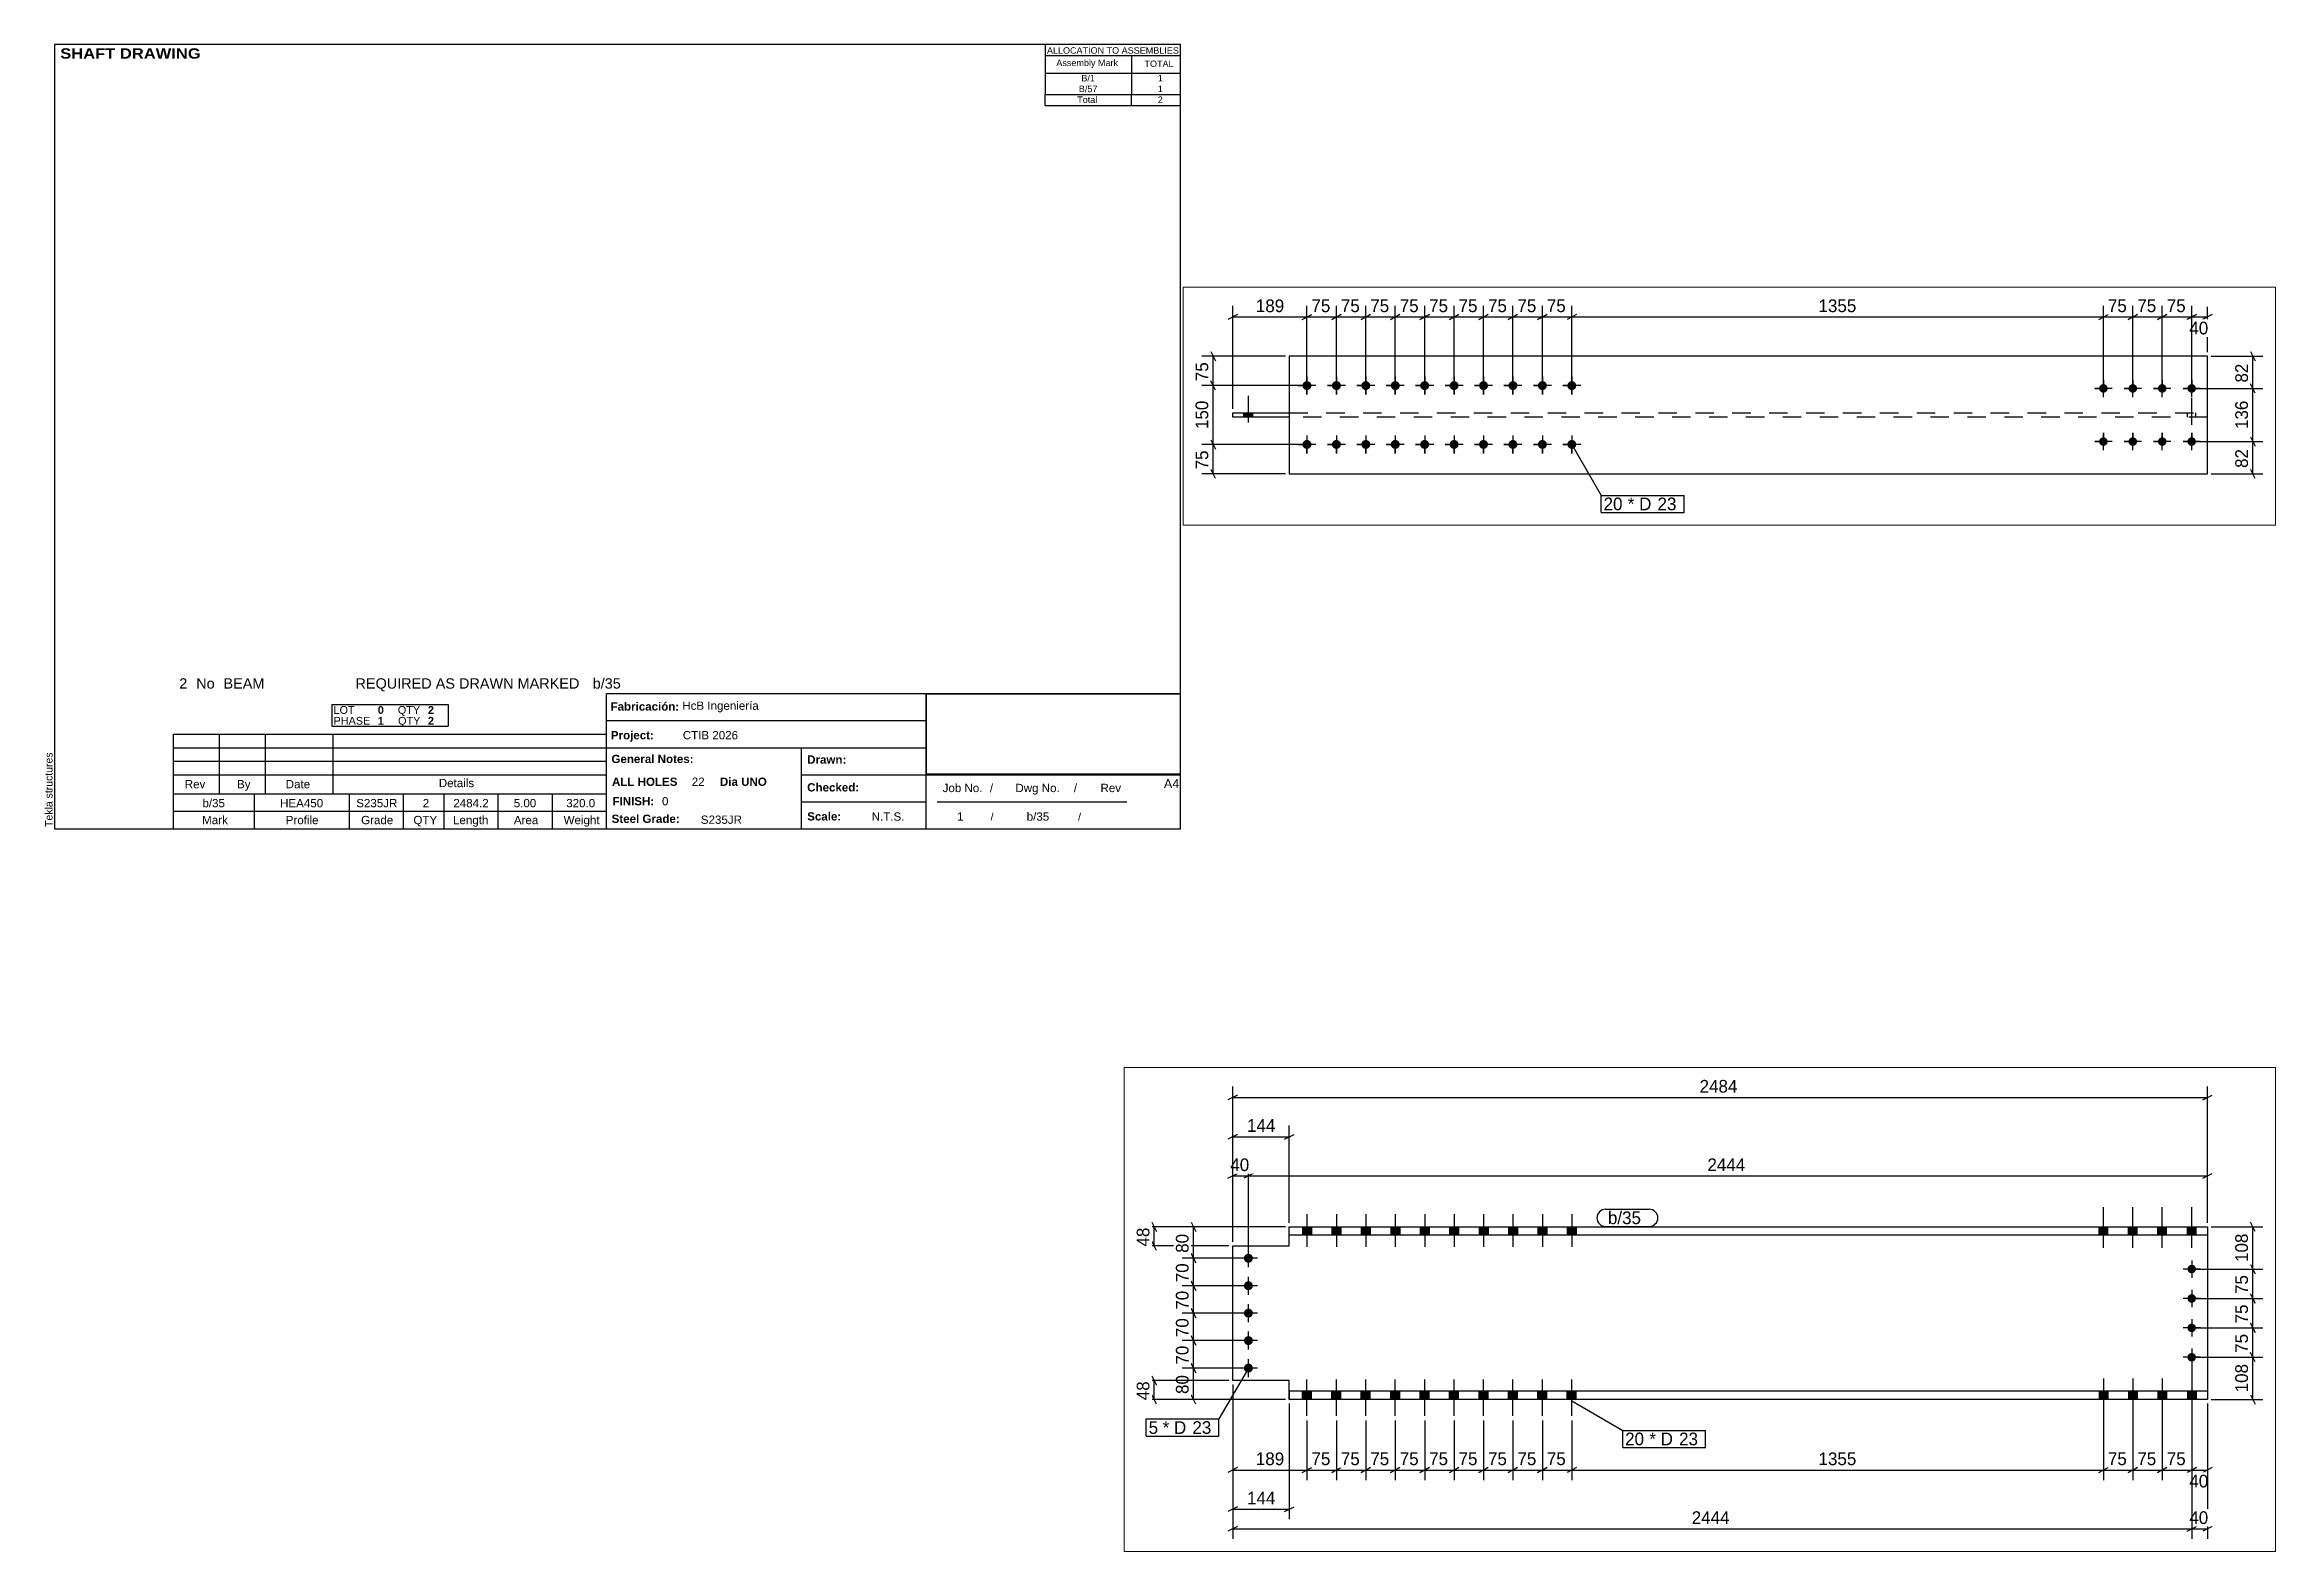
# Paper-space layout 'Layout1' of a CAD drawing. Header units: millimetres. Extents: x 2 to 571, y -179 to 205.
# The model-space entities are those that its viewports show. They can reach past a viewport. Long polylines and large blocks are cut down to what shows.
import ezdxf

# ---------------------------------------------------------------- set-up
doc = ezdxf.new("R2010")
doc.units = ezdxf.units.MM
doc.linetypes.add('DXK_LINE_DOT2', pattern=[3.9198, 1.9599, -1.9599])
doc.linetypes.add('DXK_LINE_DOT4', pattern=[0.9408, 0.4704, -0.4704])
doc.layers.add('Viewport layer', color=7, linetype='Continuous', plot=False)
doc.styles.add('Arial', font='ARIAL.TTF', dxfattribs={"height": 0.2})
doc.styles.add('Arial Black', font='ARIBLK.TTF', dxfattribs={"height": 0.2})
doc.styles.add('Arial Bold', font='ARIALBD.TTF', dxfattribs={"height": 0.2})
doc.styles.add('Comic Sans MS', font='COMIC.TTF', dxfattribs={"height": 0.2})

psp = doc.layouts.get("Layout1")

# ---------------------------------------------------------------- texts
at = {"color": 7}
for s, height, style, p in [(' SHAFT DRAWING', 2.6342, 'Arial Black', (5.3, 201.42)), ('ALLOCATION TO ASSEMBLIES', 1.6475, 'Arial', (257.95, 202.68)), ('Assembly Mark', 1.6475, 'Arial', (260.35, 199.52)), ('TOTAL', 1.648, 'Arial', (282.81, 199.28)), ('2', 2.64, 'Arial', (36.8, 40.76)), ('No', 2.636, 'Arial', (41.13, 40.76)), ('BEAM', 2.636, 'Arial', (48.08, 40.76)), ('REQUIRED AS DRAWN MARKED', 2.636, 'Arial', (81.71, 40.76)), ('b/35', 2.636, 'Arial', (142.18, 40.76)), ('b/35', 2.109, 'Arial', (42.71, 10.5)), ('HEA450', 2.109, 'Arial', (62.51, 10.5)), ('S235JR', 2.109, 'Arial', (81.91, 10.5)), ('2', 2.11, 'Arial', (98.86, 10.5)), ('2484.2', 2.109, 'Arial', (106.66, 10.5)), ('5.00', 2.109, 'Arial', (122.06, 10.5)), ('320.0', 2.109, 'Arial', (135.43, 10.5)), ('FINISH:', 2.107, 'Arial Bold', (147.22, 11)), ('0', 2.11, 'Arial', (159.84, 11))]:
    psp.add_text(s, height=height, dxfattribs=dict(at, style=style)).set_placement(p)
at = {"color": 7, "linetype": 'Continuous'}
for s, height, style, p in [('B/57', 1.648, 'Arial', (266.09, 192.87)), ('B/1', 1.648, 'Arial', (266.73, 195.63)), ('1', 1.65, 'Arial', (286.23, 195.63)), ('1', 1.65, 'Arial', (286.23, 192.87)), ('Total', 1.648, 'Arial', (265.67, 190.12)), ('2', 1.65, 'Arial', (286.21, 190.12)), ('LOT', 1.977, 'Arial', (76.13, 34.33)), ('0', 1.98, 'Arial Bold', (87.41, 34.33)), ('QTY', 1.977, 'Arial', (92.51, 34.33)), ('2', 1.98, 'Arial Bold', (100.18, 34.33)), ('Fabricación:', 2.1074, 'Arial Bold', (146.73, 35.16)), ('HcB Ingeniería', 2.1088, 'Arial', (165.02, 35.36)), ('PHASE', 1.977, 'Arial', (76.13, 31.57)), ('1', 1.98, 'Arial Bold', (87.41, 31.57)), ('QTY', 1.977, 'Arial', (92.58, 31.57)), ('2', 1.98, 'Arial Bold', (100.18, 31.57)), ('Project:', 2.107, 'Arial Bold', (146.81, 27.83)), ('CTIB 2026', 2.109, 'Arial', (165.14, 27.83)), ('General Notes:', 2.1074, 'Arial Bold', (146.96, 21.78)), ('Drawn:', 2.107, 'Arial Bold', (196.85, 21.62)), ('Rev', 2.109, 'Arial', (38.21, 15.35)), ('By', 2.109, 'Arial', (51.53, 15.35)), ('Date', 2.109, 'Arial', (63.94, 15.35)), ('Details', 2.109, 'Arial', (102.96, 15.63)), ('ALL HOLES', 2.107, 'Arial Bold', (147.1, 15.96)), ('22', 2.109, 'Arial', (167.43, 15.96)), ('Dia UNO', 2.107, 'Arial Bold', (174.62, 15.96)), ('A4', 2.307, 'Arial', (287.76, 15.38)), ('Checked:', 2.107, 'Arial Bold', (196.85, 14.53)), ('Job No.', 2.109, 'Arial', (231.37, 14.37)), ('/', 2.11, 'Arial', (243.42, 14.37)), ('Dwg No.', 2.109, 'Arial', (249.91, 14.37)), ('/', 2.11, 'Arial', (264.81, 14.37)), ('Rev', 2.109, 'Arial', (271.61, 14.37)), ('Mark', 2.109, 'Arial', (42.64, 6.19)), ('Profile', 2.109, 'Arial', (63.95, 6.19)), ('Grade', 2.109, 'Arial', (83.16, 6.19)), ('QTY', 2.109, 'Arial', (96.49, 6.19)), ('Length', 2.109, 'Arial', (106.58, 6.19)), ('Area', 2.109, 'Arial', (122.09, 6.19)), ('Weight', 2.109, 'Arial', (134.77, 6.19)), ('Steel Grade:', 2.1074, 'Arial Bold', (147.01, 6.52)), ('S235JR', 2.109, 'Arial', (169.74, 6.28)), ('Scale:', 2.107, 'Arial Bold', (196.85, 7.13)), ('N.T.S.', 2.109, 'Arial', (213.29, 7.08)), ('1', 2.11, 'Arial', (235.04, 7.08)), ('/', 1.98, 'Arial', (243.58, 7.08)), ('b/35', 2.109, 'Arial', (252.8, 7.08)), ('/', 1.98, 'Arial', (265.88, 7.08))]:
    psp.add_text(s, height=height, dxfattribs=dict(at, style=style)).set_placement(p)
at = {"color": 174, "linetype": 'Continuous', "style": 'Arial'}
psp.add_text('Tekla structures', height=1.9102, rotation=90, dxfattribs=at).set_placement((4.5, 5.5))

msp = doc.modelspace()

# ---------------------------------------------------------------- hatches: boundary and pattern name
at = {"linetype": 'Continuous'}
for points in [[(8238.2, 806.6), (8261.2, 806.6), (8261.2, 827.6), (8238.2, 827.6)], [(8238.2, 806.6), (8261.2, 806.6), (8261.2, 827.6), (8238.2, 827.6)], [(8313.2, 806.6), (8336.2, 806.6), (8336.2, 827.6), (8313.2, 827.6)], [(8313.2, 806.6), (8336.2, 806.6), (8336.2, 827.6), (8313.2, 827.6)], [(8388.2, 806.6), (8411.2, 806.6), (8411.2, 827.6), (8388.2, 827.6)], [(8388.2, 806.6), (8411.2, 806.6), (8411.2, 827.6), (8388.2, 827.6)], [(8463.2, 806.6), (8486.2, 806.6), (8486.2, 827.6), (8463.2, 827.6)], [(8463.2, 806.6), (8486.2, 806.6), (8486.2, 827.6), (8463.2, 827.6)], [(8538.2, 806.6), (8561.2, 806.6), (8561.2, 827.6), (8538.2, 827.6)], [(8538.2, 806.6), (8561.2, 806.6), (8561.2, 827.6), (8538.2, 827.6)], [(8613.2, 806.6), (8636.2, 806.6), (8636.2, 827.6), (8613.2, 827.6)], [(8613.2, 806.6), (8636.2, 806.6), (8636.2, 827.6), (8613.2, 827.6)], [(8688.2, 806.6), (8711.2, 806.6), (8711.2, 827.6), (8688.2, 827.6)], [(8688.2, 806.6), (8711.2, 806.6), (8711.2, 827.6), (8688.2, 827.6)], [(8763.2, 806.6), (8786.2, 806.6), (8786.2, 827.6), (8763.2, 827.6)], [(8763.2, 806.6), (8786.2, 806.6), (8786.2, 827.6), (8763.2, 827.6)], [(8838.2, 806.6), (8861.2, 806.6), (8861.2, 827.6), (8838.2, 827.6)], [(8838.2, 806.6), (8861.2, 806.6), (8861.2, 827.6), (8838.2, 827.6)], [(8913.2, 806.6), (8936.2, 806.6), (8936.2, 827.6), (8913.2, 827.6)], [(8913.2, 806.6), (8936.2, 806.6), (8936.2, 827.6), (8913.2, 827.6)], [(10268.7, 806.6), (10290.7, 806.6), (10290.7, 827.6), (10268.7, 827.6)], [(10268.7, 806.6), (10290.7, 806.6), (10290.7, 827.6), (10268.7, 827.6)], [(10343.7, 806.6), (10365.7, 806.6), (10365.7, 827.6), (10343.7, 827.6)], [(10343.7, 806.6), (10365.7, 806.6), (10365.7, 827.6), (10343.7, 827.6)], [(10418.7, 806.6), (10440.7, 806.6), (10440.7, 827.6), (10418.7, 827.6)], [(10418.7, 806.6), (10440.7, 806.6), (10440.7, 827.6), (10418.7, 827.6)], [(10493.7, 806.6), (10515.7, 806.6), (10515.7, 827.6), (10493.7, 827.6)], [(10493.7, 806.6), (10515.7, 806.6), (10515.7, 827.6), (10493.7, 827.6)], [(8088.9, 747.6, -1), (8111.9, 747.6, -1)], [(8088.9, 677.6, -1), (8111.9, 677.6, -1)], [(10504.7, 709.1, -1), (10504.7, 731.1, -1)], [(10504.7, 634.1, -1), (10504.7, 656.1, -1)], [(8088.9, 607.6, -1), (8111.9, 607.6, -1)], [(10504.7, 559.1, -1), (10504.7, 581.1, -1)], [(8088.9, 537.6, -1), (8111.9, 537.6, -1)], [(8088.9, 467.6, -1), (8111.9, 467.6, -1)], [(10504.7, 484.1, -1), (10504.7, 506.1, -1)], [(8238.2, 387.6), (8261.2, 387.6), (8261.2, 408.6), (8238.2, 408.6)], [(8238.2, 387.6), (8261.2, 387.6), (8261.2, 408.6), (8238.2, 408.6)], [(8313.2, 387.6), (8336.2, 387.6), (8336.2, 408.6), (8313.2, 408.6)], [(8313.2, 387.6), (8336.2, 387.6), (8336.2, 408.6), (8313.2, 408.6)], [(8388.2, 387.6), (8411.2, 387.6), (8411.2, 408.6), (8388.2, 408.6)], [(8388.2, 387.6), (8411.2, 387.6), (8411.2, 408.6), (8388.2, 408.6)], [(8463.2, 387.6), (8486.2, 387.6), (8486.2, 408.6), (8463.2, 408.6)], [(8463.2, 387.6), (8486.2, 387.6), (8486.2, 408.6), (8463.2, 408.6)], [(8538.2, 387.6), (8561.2, 387.6), (8561.2, 408.6), (8538.2, 408.6)], [(8538.2, 387.6), (8561.2, 387.6), (8561.2, 408.6), (8538.2, 408.6)], [(8613.2, 387.6), (8636.2, 387.6), (8636.2, 408.6), (8613.2, 408.6)], [(8613.2, 387.6), (8636.2, 387.6), (8636.2, 408.6), (8613.2, 408.6)], [(8688.2, 387.6), (8711.2, 387.6), (8711.2, 408.6), (8688.2, 408.6)], [(8688.2, 387.6), (8711.2, 387.6), (8711.2, 408.6), (8688.2, 408.6)], [(8763.2, 387.6), (8786.2, 387.6), (8786.2, 408.6), (8763.2, 408.6)], [(8763.2, 387.6), (8786.2, 387.6), (8786.2, 408.6), (8763.2, 408.6)], [(8838.2, 387.6), (8861.2, 387.6), (8861.2, 408.6), (8838.2, 408.6)], [(8838.2, 387.6), (8861.2, 387.6), (8861.2, 408.6), (8838.2, 408.6)], [(8913.2, 387.6), (8936.2, 387.6), (8936.2, 408.6), (8913.2, 408.6)], [(8913.2, 387.6), (8936.2, 387.6), (8936.2, 408.6), (8913.2, 408.6)], [(10268.7, 387.6), (10290.7, 387.6), (10290.7, 408.6), (10268.7, 408.6)], [(10268.7, 387.6), (10290.7, 387.6), (10290.7, 408.6), (10268.7, 408.6)], [(10343.7, 387.6), (10365.7, 387.6), (10365.7, 408.6), (10343.7, 408.6)], [(10343.7, 387.6), (10365.7, 387.6), (10365.7, 408.6), (10343.7, 408.6)], [(10418.7, 387.6), (10440.7, 387.6), (10440.7, 408.6), (10418.7, 408.6)], [(10418.7, 387.6), (10440.7, 387.6), (10440.7, 408.6), (10418.7, 408.6)], [(10493.7, 387.6), (10515.7, 387.6), (10515.7, 408.6), (10493.7, 408.6)], [(10493.7, 387.6), (10515.7, 387.6), (10515.7, 408.6), (10493.7, 408.6)], [(315.7, 344.4, -1), (315.7, 367.4, -1)], [(390.7, 344.4, -1), (390.7, 367.4, -1)], [(465.7, 344.4, -1), (465.7, 367.4, -1)], [(540.7, 344.4, -1), (540.7, 367.4, -1)], [(615.7, 344.4, -1), (615.7, 367.4, -1)], [(690.7, 344.4, -1), (690.7, 367.4, -1)], [(765.7, 344.4, -1), (765.7, 367.4, -1)], [(840.7, 344.4, -1), (840.7, 367.4, -1)], [(915.7, 344.4, -1), (915.7, 367.4, -1)], [(990.7, 344.4, -1), (990.7, 367.4, -1)], [(2345.6, 337.7, -1), (2345.6, 359.7, -1)], [(2420.6, 337.7, -1), (2420.6, 359.7, -1)], [(2495.6, 337.7, -1), (2495.6, 359.7, -1)], [(2570.6, 337.7, -1), (2570.6, 359.7, -1)], [(177.9, 286.7), (154.9, 286.7), (154.9, 275.2), (177.9, 275.2)], [(177.9, 286.7), (154.9, 286.7), (154.9, 275.2), (177.9, 275.2)], [(177.9, 286.7), (154.9, 286.7), (154.9, 275.2), (177.9, 275.2)], [(177.9, 286.7), (154.9, 286.7), (154.9, 275.2), (177.9, 275.2)], [(177.9, 286.7), (154.9, 286.7), (154.9, 275.2), (177.9, 275.2)], [(315.7, 194.4, -1), (315.7, 217.4, -1)], [(390.7, 194.4, -1), (390.7, 217.4, -1)], [(465.7, 194.4, -1), (465.7, 217.4, -1)], [(540.7, 194.4, -1), (540.7, 217.4, -1)], [(615.7, 194.4, -1), (615.7, 217.4, -1)], [(690.7, 194.4, -1), (690.7, 217.4, -1)], [(765.7, 194.4, -1), (765.7, 217.4, -1)], [(840.7, 194.4, -1), (840.7, 217.4, -1)], [(915.7, 194.4, -1), (915.7, 217.4, -1)], [(990.7, 194.4, -1), (990.7, 217.4, -1)], [(2345.6, 202.2, -1), (2345.6, 224.2, -1)], [(2420.6, 202.2, -1), (2420.6, 224.2, -1)], [(2495.6, 202.2, -1), (2495.6, 224.2, -1)], [(2570.6, 202.2, -1), (2570.6, 224.2, -1)]]:
    msp.add_hatch(color=3, dxfattribs=at).paths.add_polyline_path(points)

# ---------------------------------------------------------------- linework, layer by layer
at = {"color": 8, "linetype": 'Continuous'}
for p, q in [((8072.4, 1163.6), (8048.4, 1151.6)), ((8060.4, 1157.6), (10544.7, 1157.6)), ((10532.7, 1151.6), (10556.7, 1163.6)), ((10544.7, 837.6), (10544.7, 1186)), ((8204.7, 837.6), (8204.7, 1086)), ((8072.4, 1063.6), (8048.4, 1051.6)), ((8060.4, 1057.6), (8204.7, 1057.6)), ((8192.7, 1051.6), (8216.7, 1063.6)), ((8060.4, 789.6), (8060.4, 986)), ((8100.4, 757.6), (8100.4, 986)), ((8100.4, 757.6), (8100.4, 986)), ((10544.7, 837.6), (10544.7, 986)), ((8048.4, 951.6), (8072.4, 963.6)), ((8060.4, 957.6), (8100.4, 957.6)), ((8112.4, 963.6), (8088.4, 951.6)), ((8112.4, 963.6), (8088.4, 951.6)), ((8100.4, 957.6), (10544.7, 957.6)), ((10532.7, 951.6), (10556.7, 963.6)), ((8194.7, 827.6), (7832, 827.6)), ((7854.4, 839.6), (7866.4, 815.6)), ((7860.4, 779.6), (7860.4, 827.6)), ((8194.7, 827.6), (7932, 827.6)), ((7954.4, 839.6), (7966.4, 815.6)), ((10554.7, 827.6), (10686, 827.6)), ((10666.4, 815.6), (10654.4, 839.6)), ((10660.4, 720.1), (10660.4, 827.6)), ((8050.4, 779.6), (7832, 779.6)), ((7866.4, 767.6), (7854.4, 791.6)), ((8090.4, 747.6), (7932, 747.6)), ((7954.4, 759.6), (7966.4, 735.6)), ((7960.4, 677.6), (7960.4, 747.6)), ((7966.4, 665.6), (7954.4, 689.6)), ((10514.7, 720.1), (10686, 720.1)), ((10654.4, 732.1), (10666.4, 708.1)), ((8090.4, 677.6), (7932, 677.6)), ((10514.7, 645.1), (10686, 645.1)), ((10666.4, 633.1), (10654.4, 657.1)), ((8090.4, 607.6), (7932, 607.6)), ((7954.4, 619.6), (7966.4, 595.6)), ((7960.4, 537.6), (7960.4, 607.6)), ((10514.7, 570.1), (10686, 570.1)), ((10666.4, 558.1), (10654.4, 582.1)), ((138.4, 536.9), (114.4, 524.9)), ((126.4, 296.7), (126.4, 559.3)), ((303.7, 524.9), (327.7, 536.9)), ((315.7, 365.9), (315.7, 559.3)), ((378.7, 524.9), (402.7, 536.9)), ((390.7, 365.9), (390.7, 559.3)), ((453.7, 524.9), (477.7, 536.9)), ((465.7, 365.9), (465.7, 559.3)), ((528.7, 524.9), (552.7, 536.9)), ((540.7, 365.9), (540.7, 559.3)), ((603.7, 524.9), (627.7, 536.9)), ((615.7, 365.9), (615.7, 559.3)), ((678.7, 524.9), (702.7, 536.9)), ((690.7, 365.9), (690.7, 559.3)), ((753.7, 524.9), (777.7, 536.9)), ((765.7, 365.9), (765.7, 559.3)), ((828.7, 524.9), (852.7, 536.9)), ((840.7, 365.9), (840.7, 559.3)), ((903.7, 524.9), (927.7, 536.9)), ((915.7, 365.9), (915.7, 559.3)), ((915.7, 530.9), (990.7, 530.9)), ((1002.7, 536.9), (978.7, 524.9)), ((1002.7, 536.9), (978.7, 524.9)), ((990.7, 365.9), (990.7, 559.3)), ((990.7, 365.9), (990.7, 559.3)), ((2333.6, 524.9), (2357.6, 536.9)), ((2345.6, 358.7), (2345.6, 559.3)), ((2408.6, 524.9), (2432.6, 536.9)), ((2420.6, 358.7), (2420.6, 559.3)), ((2483.6, 524.9), (2507.6, 536.9)), ((2495.6, 358.7), (2495.6, 559.3)), ((2558.6, 524.9), (2582.6, 536.9)), ((2570.6, 358.7), (2570.6, 556.5)), ((2570.6, 530.9), (2610.6, 530.9)), ((2622.6, 536.9), (2598.6, 524.9)), ((2610.6, 440.9), (2610.6, 556.5)), ((8090.4, 537.6), (7932, 537.6)), ((7966.4, 525.6), (7954.4, 549.6)), ((8090.4, 467.6), (7932, 467.6)), ((7966.4, 455.6), (7954.4, 479.6)), ((10504.7, 485.1), (10504.7, 179.2)), ((10514.7, 495.1), (10686, 495.1)), ((10666.4, 483.1), (10654.4, 507.1)), ((260.7, 430.9), (48, 430.9)), ((70.4, 442.9), (82.4, 418.9)), ((76.4, 355.9), (76.4, 430.9)), ((2620.6, 430.9), (2752, 430.9)), ((2720.4, 442.9), (2732.4, 418.9)), ((2726.4, 348.7), (2726.4, 430.9)), ((7854.4, 447.6), (7866.4, 423.6)), ((7866.4, 375.6), (7854.4, 399.6)), ((7860.4, 387.6), (7860.4, 435.6)), ((7966.4, 375.6), (7954.4, 399.6)), ((8060.4, 425.6), (8060.4, 182)), ((8060.4, 425.6), (8060.4, 32)), ((8060.4, 425.6), (8060.4, 82)), ((10654.4, 399.6), (10666.4, 375.6)), ((305.7, 355.9), (48, 355.9)), ((82.4, 343.9), (70.4, 367.9)), ((2580.6, 348.7), (2752, 348.7)), ((2732.4, 336.7), (2720.4, 360.7)), ((8194.7, 387.6), (7932, 387.6)), ((10279.7, 343.1), (10279.7, 182)), ((10354.7, 343.1), (10354.7, 182)), ((10429.7, 343.1), (10429.7, 182)), ((10544.7, 377.6), (10544.7, 179.2)), ((10554.7, 387.6), (10686, 387.6)), ((8249.7, 333.6), (8249.7, 182)), ((8324.7, 333.6), (8324.7, 182)), ((8399.7, 333.6), (8399.7, 182)), ((8474.7, 333.6), (8474.7, 182)), ((8549.7, 333.6), (8549.7, 182)), ((8624.7, 333.6), (8624.7, 182)), ((8699.7, 333.6), (8699.7, 182)), ((8774.7, 333.6), (8774.7, 182)), ((8849.7, 333.6), (8849.7, 182)), ((8924.7, 333.6), (8924.7, 182)), ((305.7, 205.9), (48, 205.9)), ((305.7, 205.9), (48, 205.9)), ((70.4, 217.9), (82.4, 193.9)), ((76.4, 130.9), (76.4, 205.9)), ((2580.6, 213.2), (2752, 213.2)), ((2720.4, 225.2), (2732.4, 201.2)), ((8072.4, 213.6), (8048.4, 201.6)), ((8237.7, 201.6), (8261.7, 213.6)), ((8249.7, 207.6), (8324.7, 207.6)), ((8336.7, 213.6), (8312.7, 201.6)), ((8387.7, 201.6), (8411.7, 213.6)), ((8462.7, 201.6), (8486.7, 213.6)), ((8537.7, 201.6), (8561.7, 213.6)), ((8612.7, 201.6), (8636.7, 213.6)), ((8687.7, 201.6), (8711.7, 213.6)), ((8762.7, 201.6), (8786.7, 213.6)), ((8837.7, 201.6), (8861.7, 213.6)), ((8849.7, 207.6), (8924.7, 207.6)), ((8936.7, 213.6), (8912.7, 201.6)), ((10267.7, 201.6), (10291.7, 213.6)), ((10342.7, 201.6), (10366.7, 213.6)), ((10417.7, 201.6), (10441.7, 213.6)), ((10492.7, 201.6), (10516.7, 213.6)), ((10504.7, 207.6), (10544.7, 207.6)), ((10556.7, 213.6), (10532.7, 201.6)), ((260.7, 130.9), (48, 130.9)), ((82.4, 118.9), (70.4, 142.9)), ((2620.6, 130.9), (2752, 130.9)), ((2732.4, 118.9), (2720.4, 142.9)), ((8072.4, 113.6), (8048.4, 101.6)), ((8072.4, 63.6), (8048.4, 51.6)), ((8060.4, 107.6), (8204.7, 107.6)), ((8192.7, 101.6), (8216.7, 113.6)), ((10492.7, 51.6), (10516.7, 63.6)), ((10504.7, 57.6), (10544.7, 57.6)), ((10556.7, 63.6), (10532.7, 51.6))]:
    msp.add_line(p, q, dxfattribs=at)
at = {"color": 3, "linetype": 'Continuous'}
for p, q in [((8249.7, 859.8), (8249.7, 776.6)), ((8249.7, 859.8), (8249.7, 776.6)), ((8324.7, 859.8), (8324.7, 776.6)), ((8324.7, 859.8), (8324.7, 776.6)), ((8399.7, 859.8), (8399.7, 776.6)), ((8399.7, 859.8), (8399.7, 776.6)), ((8474.7, 859.8), (8474.7, 776.6)), ((8474.7, 859.8), (8474.7, 776.6)), ((8549.7, 859.8), (8549.7, 776.6)), ((8549.7, 859.8), (8549.7, 776.6)), ((8624.7, 859.8), (8624.7, 776.6)), ((8624.7, 859.8), (8624.7, 776.6)), ((8699.7, 859.8), (8699.7, 776.6)), ((8699.7, 859.8), (8699.7, 776.6)), ((8774.7, 859.8), (8774.7, 776.6)), ((8774.7, 859.8), (8774.7, 776.6)), ((8849.7, 859.8), (8849.7, 776.6)), ((8849.7, 859.8), (8849.7, 776.6)), ((8924.7, 859.8), (8924.7, 776.6)), ((8924.7, 859.8), (8924.7, 776.6)), ((10279.7, 774.4), (10279.7, 877.6)), ((10279.7, 774.4), (10279.7, 877.6)), ((10354.7, 774.4), (10354.7, 877.6)), ((10354.7, 774.4), (10354.7, 877.6)), ((10429.7, 774.4), (10429.7, 877.6)), ((10429.7, 774.4), (10429.7, 877.6)), ((10504.7, 774.4), (10504.7, 877.6)), ((10504.7, 774.4), (10504.7, 877.6)), ((8238.2, 827.6), (8238.2, 806.6)), ((8238.2, 827.6), (8238.2, 806.6)), ((8261.2, 827.6), (8261.2, 806.6)), ((8261.2, 827.6), (8261.2, 806.6)), ((8313.2, 827.6), (8313.2, 806.6)), ((8313.2, 827.6), (8313.2, 806.6)), ((8336.2, 827.6), (8336.2, 806.6)), ((8336.2, 827.6), (8336.2, 806.6)), ((8388.2, 827.6), (8388.2, 806.6)), ((8388.2, 827.6), (8388.2, 806.6)), ((8411.2, 827.6), (8411.2, 806.6)), ((8411.2, 827.6), (8411.2, 806.6)), ((8463.2, 827.6), (8463.2, 806.6)), ((8463.2, 827.6), (8463.2, 806.6)), ((8486.2, 827.6), (8486.2, 806.6)), ((8486.2, 827.6), (8486.2, 806.6)), ((8538.2, 827.6), (8538.2, 806.6)), ((8538.2, 827.6), (8538.2, 806.6)), ((8561.2, 827.6), (8561.2, 806.6)), ((8561.2, 827.6), (8561.2, 806.6)), ((8613.2, 827.6), (8613.2, 806.6)), ((8613.2, 827.6), (8613.2, 806.6)), ((8636.2, 827.6), (8636.2, 806.6)), ((8636.2, 827.6), (8636.2, 806.6)), ((8688.2, 827.6), (8688.2, 806.6)), ((8688.2, 827.6), (8688.2, 806.6)), ((8711.2, 827.6), (8711.2, 806.6)), ((8711.2, 827.6), (8711.2, 806.6)), ((8763.2, 827.6), (8763.2, 806.6)), ((8763.2, 827.6), (8763.2, 806.6)), ((8786.2, 827.6), (8786.2, 806.6)), ((8786.2, 827.6), (8786.2, 806.6)), ((8838.2, 827.6), (8838.2, 806.6)), ((8838.2, 827.6), (8838.2, 806.6)), ((8861.2, 827.6), (8861.2, 806.6)), ((8861.2, 827.6), (8861.2, 806.6)), ((8913.2, 827.6), (8913.2, 806.6)), ((8913.2, 827.6), (8913.2, 806.6)), ((8936.2, 827.6), (8936.2, 806.6)), ((8936.2, 827.6), (8936.2, 806.6)), ((10268.7, 806.6), (10268.7, 827.6)), ((10268.7, 806.6), (10268.7, 827.6)), ((10290.7, 806.6), (10290.7, 827.6)), ((10290.7, 806.6), (10290.7, 827.6)), ((10343.7, 806.6), (10343.7, 827.6)), ((10343.7, 806.6), (10343.7, 827.6)), ((10365.7, 806.6), (10365.7, 827.6)), ((10365.7, 806.6), (10365.7, 827.6)), ((10418.7, 806.6), (10418.7, 827.6)), ((10418.7, 806.6), (10418.7, 827.6)), ((10440.7, 806.6), (10440.7, 827.6)), ((10440.7, 806.6), (10440.7, 827.6)), ((10493.7, 806.6), (10493.7, 827.6)), ((10493.7, 806.6), (10493.7, 827.6)), ((10515.7, 806.6), (10515.7, 827.6)), ((10515.7, 806.6), (10515.7, 827.6)), ((8123.4, 747.6), (8077.4, 747.6)), ((8100.4, 724.6), (8100.4, 770.6)), ((10504.7, 742.1), (10504.7, 698.1)), ((8100.4, 654.6), (8100.4, 700.6)), ((10526.7, 720.1), (10482.7, 720.1)), ((8123.4, 677.6), (8077.4, 677.6)), ((8100.4, 584.6), (8100.4, 630.6)), ((10526.7, 645.1), (10482.7, 645.1)), ((10504.7, 667.1), (10504.7, 623.1)), ((8123.4, 607.6), (8077.4, 607.6)), ((10526.7, 570.1), (10482.7, 570.1)), ((10504.7, 592.1), (10504.7, 548.1)), ((8123.4, 537.6), (8077.4, 537.6)), ((8100.4, 514.6), (8100.4, 560.6)), ((10504.7, 517.1), (10504.7, 473.1)), ((8123.4, 467.6), (8077.4, 467.6)), ((8100.4, 444.6), (8100.4, 490.6)), ((10526.7, 495.1), (10482.7, 495.1)), ((8238.2, 387.6), (8238.2, 408.6)), ((8238.2, 387.6), (8238.2, 408.6)), ((8249.7, 345.4), (8249.7, 438.6)), ((8249.7, 345.4), (8249.7, 438.6)), ((8261.2, 387.6), (8261.2, 408.6)), ((8261.2, 387.6), (8261.2, 408.6)), ((8313.2, 387.6), (8313.2, 408.6)), ((8313.2, 387.6), (8313.2, 408.6)), ((8324.7, 345.4), (8324.7, 438.6)), ((8324.7, 345.4), (8324.7, 438.6)), ((8336.2, 387.6), (8336.2, 408.6)), ((8336.2, 387.6), (8336.2, 408.6)), ((8388.2, 387.6), (8388.2, 408.6)), ((8388.2, 387.6), (8388.2, 408.6)), ((8399.7, 345.4), (8399.7, 438.6)), ((8399.7, 345.4), (8399.7, 438.6)), ((8411.2, 387.6), (8411.2, 408.6)), ((8411.2, 387.6), (8411.2, 408.6)), ((8463.2, 387.6), (8463.2, 408.6)), ((8463.2, 387.6), (8463.2, 408.6)), ((8474.7, 345.4), (8474.7, 438.6)), ((8474.7, 345.4), (8474.7, 438.6)), ((8486.2, 387.6), (8486.2, 408.6)), ((8486.2, 387.6), (8486.2, 408.6)), ((8538.2, 387.6), (8538.2, 408.6)), ((8538.2, 387.6), (8538.2, 408.6)), ((8549.7, 345.4), (8549.7, 438.6)), ((8549.7, 345.4), (8549.7, 438.6)), ((8561.2, 387.6), (8561.2, 408.6)), ((8561.2, 387.6), (8561.2, 408.6)), ((8613.2, 387.6), (8613.2, 408.6)), ((8613.2, 387.6), (8613.2, 408.6)), ((8624.7, 345.4), (8624.7, 438.6)), ((8624.7, 345.4), (8624.7, 438.6)), ((8636.2, 387.6), (8636.2, 408.6)), ((8636.2, 387.6), (8636.2, 408.6)), ((8688.2, 387.6), (8688.2, 408.6)), ((8688.2, 387.6), (8688.2, 408.6)), ((8699.7, 345.4), (8699.7, 438.6)), ((8699.7, 345.4), (8699.7, 438.6)), ((8711.2, 387.6), (8711.2, 408.6)), ((8711.2, 387.6), (8711.2, 408.6)), ((8763.2, 387.6), (8763.2, 408.6)), ((8763.2, 387.6), (8763.2, 408.6)), ((8774.7, 345.4), (8774.7, 438.6)), ((8774.7, 345.4), (8774.7, 438.6)), ((8786.2, 387.6), (8786.2, 408.6)), ((8786.2, 387.6), (8786.2, 408.6)), ((8838.2, 387.6), (8838.2, 408.6)), ((8838.2, 387.6), (8838.2, 408.6)), ((8849.7, 345.4), (8849.7, 438.6)), ((8849.7, 345.4), (8849.7, 438.6)), ((8861.2, 387.6), (8861.2, 408.6)), ((8861.2, 387.6), (8861.2, 408.6)), ((8913.2, 387.6), (8913.2, 408.6)), ((8913.2, 387.6), (8913.2, 408.6)), ((8924.7, 345.4), (8924.7, 438.6)), ((8924.7, 345.4), (8924.7, 438.6)), ((8936.2, 387.6), (8936.2, 408.6)), ((8936.2, 387.6), (8936.2, 408.6)), ((10268.7, 408.6), (10268.7, 387.6)), ((10268.7, 408.6), (10268.7, 387.6)), ((10279.7, 440.8), (10279.7, 337.6)), ((10279.7, 440.8), (10279.7, 337.6)), ((10290.7, 408.6), (10290.7, 387.6)), ((10290.7, 408.6), (10290.7, 387.6)), ((10343.7, 408.6), (10343.7, 387.6)), ((10343.7, 408.6), (10343.7, 387.6)), ((10354.7, 440.8), (10354.7, 337.6)), ((10354.7, 440.8), (10354.7, 337.6)), ((10365.7, 408.6), (10365.7, 387.6)), ((10365.7, 408.6), (10365.7, 387.6)), ((10418.7, 408.6), (10418.7, 387.6)), ((10418.7, 408.6), (10418.7, 387.6)), ((10429.7, 440.8), (10429.7, 337.6)), ((10429.7, 440.8), (10429.7, 337.6)), ((10440.7, 408.6), (10440.7, 387.6)), ((10440.7, 408.6), (10440.7, 387.6)), ((10493.7, 408.6), (10493.7, 387.6)), ((10493.7, 408.6), (10493.7, 387.6)), ((10504.7, 440.8), (10504.7, 337.6)), ((10504.7, 440.8), (10504.7, 337.6)), ((10515.7, 408.6), (10515.7, 387.6)), ((10515.7, 408.6), (10515.7, 387.6)), ((292.7, 355.9), (308, 355.9)), ((338.7, 355.9), (292.7, 355.9)), ((315.7, 378.9), (315.7, 363.6)), ((315.7, 378.9), (315.7, 332.9)), ((315.7, 332.9), (315.7, 348.2)), ((338.7, 355.9), (323.4, 355.9)), ((367.7, 355.9), (383, 355.9)), ((413.7, 355.9), (367.7, 355.9)), ((390.7, 378.9), (390.7, 363.6)), ((390.7, 378.9), (390.7, 332.9)), ((390.7, 332.9), (390.7, 348.2)), ((413.7, 355.9), (398.4, 355.9)), ((442.7, 355.9), (458, 355.9)), ((488.7, 355.9), (442.7, 355.9)), ((465.7, 378.9), (465.7, 363.6)), ((465.7, 378.9), (465.7, 332.9)), ((465.7, 332.9), (465.7, 348.2)), ((488.7, 355.9), (473.4, 355.9)), ((517.7, 355.9), (533, 355.9)), ((563.7, 355.9), (517.7, 355.9)), ((540.7, 378.9), (540.7, 363.6)), ((540.7, 378.9), (540.7, 332.9)), ((540.7, 332.9), (540.7, 348.2)), ((563.7, 355.9), (548.4, 355.9)), ((592.7, 355.9), (608, 355.9)), ((638.7, 355.9), (592.7, 355.9)), ((615.7, 378.9), (615.7, 363.6)), ((615.7, 378.9), (615.7, 332.9)), ((615.7, 332.9), (615.7, 348.2)), ((638.7, 355.9), (623.4, 355.9)), ((667.7, 355.9), (683, 355.9)), ((713.7, 355.9), (667.7, 355.9)), ((690.7, 378.9), (690.7, 363.6)), ((690.7, 378.9), (690.7, 332.9)), ((690.7, 332.9), (690.7, 348.2)), ((713.7, 355.9), (698.4, 355.9)), ((742.7, 355.9), (758, 355.9)), ((788.7, 355.9), (742.7, 355.9)), ((765.7, 378.9), (765.7, 363.6)), ((765.7, 378.9), (765.7, 332.9)), ((765.7, 332.9), (765.7, 348.2)), ((788.7, 355.9), (773.4, 355.9)), ((817.7, 355.9), (833, 355.9)), ((863.7, 355.9), (817.7, 355.9)), ((840.7, 378.9), (840.7, 363.6)), ((840.7, 378.9), (840.7, 332.9)), ((840.7, 332.9), (840.7, 348.2)), ((863.7, 355.9), (848.4, 355.9)), ((892.7, 355.9), (908, 355.9)), ((938.7, 355.9), (892.7, 355.9)), ((915.7, 378.9), (915.7, 363.6)), ((915.7, 378.9), (915.7, 332.9)), ((915.7, 332.9), (915.7, 348.2)), ((938.7, 355.9), (923.4, 355.9)), ((967.7, 355.9), (983, 355.9)), ((1013.7, 355.9), (967.7, 355.9)), ((990.7, 378.9), (990.7, 363.6)), ((990.7, 378.9), (990.7, 332.9)), ((990.7, 332.9), (990.7, 348.2)), ((1013.7, 355.9), (998.4, 355.9)), ((2367.6, 348.7), (2323.6, 348.7)), ((2323.6, 348.7), (2338.3, 348.7)), ((2345.6, 326.7), (2345.6, 370.7)), ((2345.6, 370.7), (2345.6, 356)), ((2345.6, 326.7), (2345.6, 341.3)), ((2367.6, 348.7), (2353, 348.7)), ((2442.6, 348.7), (2398.6, 348.7)), ((2398.6, 348.7), (2413.3, 348.7)), ((2420.6, 326.7), (2420.6, 370.7)), ((2420.6, 370.7), (2420.6, 356)), ((2420.6, 326.7), (2420.6, 341.3)), ((2442.6, 348.7), (2428, 348.7)), ((2517.6, 348.7), (2473.6, 348.7)), ((2473.6, 348.7), (2488.3, 348.7)), ((2495.6, 326.7), (2495.6, 370.7)), ((2495.6, 370.7), (2495.6, 356)), ((2495.6, 326.7), (2495.6, 341.3)), ((2517.6, 348.7), (2503, 348.7)), ((2592.6, 348.7), (2548.6, 348.7)), ((2548.6, 348.7), (2563.3, 348.7)), ((2570.6, 326.7), (2570.6, 370.7)), ((2570.6, 370.7), (2570.6, 356)), ((2570.6, 326.7), (2570.6, 341.3)), ((2592.6, 348.7), (2578, 348.7)), ((154.9, 275.2), (154.9, 286.7)), ((154.9, 275.2), (154.9, 286.7)), ((154.9, 275.2), (154.9, 286.7)), ((154.9, 275.2), (154.9, 286.7)), ((154.9, 275.2), (154.9, 286.7)), ((166.4, 262), (166.4, 330.2)), ((166.4, 262), (166.4, 330.2)), ((166.4, 262), (166.4, 330.2)), ((166.4, 262), (166.4, 330.2)), ((166.4, 262), (166.4, 330.2)), ((177.9, 275.2), (177.9, 286.7)), ((177.9, 275.2), (177.9, 286.7)), ((177.9, 275.2), (177.9, 286.7)), ((177.9, 275.2), (177.9, 286.7)), ((177.9, 275.2), (177.9, 286.7)), ((315.7, 228.9), (315.7, 213.6)), ((315.7, 228.9), (315.7, 182.9)), ((390.7, 228.9), (390.7, 213.6)), ((390.7, 228.9), (390.7, 182.9)), ((465.7, 228.9), (465.7, 213.6)), ((465.7, 228.9), (465.7, 182.9)), ((540.7, 228.9), (540.7, 213.6)), ((540.7, 228.9), (540.7, 182.9)), ((615.7, 228.9), (615.7, 213.6)), ((615.7, 228.9), (615.7, 182.9)), ((690.7, 228.9), (690.7, 213.6)), ((690.7, 228.9), (690.7, 182.9)), ((765.7, 228.9), (765.7, 213.6)), ((765.7, 228.9), (765.7, 182.9)), ((840.7, 228.9), (840.7, 213.6)), ((840.7, 228.9), (840.7, 182.9)), ((915.7, 228.9), (915.7, 213.6)), ((915.7, 228.9), (915.7, 182.9)), ((990.7, 228.9), (990.7, 213.6)), ((990.7, 228.9), (990.7, 182.9)), ((2345.6, 191.2), (2345.6, 235.2)), ((2345.6, 235.2), (2345.6, 220.5)), ((2420.6, 191.2), (2420.6, 235.2)), ((2420.6, 235.2), (2420.6, 220.5)), ((2495.6, 191.2), (2495.6, 235.2)), ((2495.6, 235.2), (2495.6, 220.5)), ((2570.6, 191.2), (2570.6, 235.2)), ((2570.6, 235.2), (2570.6, 220.5)), ((292.7, 205.9), (308, 205.9)), ((338.7, 205.9), (292.7, 205.9)), ((315.7, 182.9), (315.7, 198.2)), ((338.7, 205.9), (323.4, 205.9)), ((367.7, 205.9), (383, 205.9)), ((413.7, 205.9), (367.7, 205.9)), ((390.7, 182.9), (390.7, 198.2)), ((413.7, 205.9), (398.4, 205.9)), ((442.7, 205.9), (458, 205.9)), ((488.7, 205.9), (442.7, 205.9)), ((465.7, 182.9), (465.7, 198.2)), ((488.7, 205.9), (473.4, 205.9)), ((517.7, 205.9), (533, 205.9)), ((563.7, 205.9), (517.7, 205.9)), ((540.7, 182.9), (540.7, 198.2)), ((563.7, 205.9), (548.4, 205.9)), ((592.7, 205.9), (608, 205.9)), ((638.7, 205.9), (592.7, 205.9)), ((615.7, 182.9), (615.7, 198.2)), ((638.7, 205.9), (623.4, 205.9)), ((667.7, 205.9), (683, 205.9)), ((713.7, 205.9), (667.7, 205.9)), ((690.7, 182.9), (690.7, 198.2)), ((713.7, 205.9), (698.4, 205.9)), ((742.7, 205.9), (758, 205.9)), ((788.7, 205.9), (742.7, 205.9)), ((765.7, 182.9), (765.7, 198.2)), ((788.7, 205.9), (773.4, 205.9)), ((817.7, 205.9), (833, 205.9)), ((863.7, 205.9), (817.7, 205.9)), ((840.7, 182.9), (840.7, 198.2)), ((863.7, 205.9), (848.4, 205.9)), ((892.7, 205.9), (908, 205.9)), ((938.7, 205.9), (892.7, 205.9)), ((915.7, 182.9), (915.7, 198.2)), ((938.7, 205.9), (923.4, 205.9)), ((967.7, 205.9), (983, 205.9)), ((1013.7, 205.9), (967.7, 205.9)), ((990.7, 182.9), (990.7, 198.2)), ((1013.7, 205.9), (998.4, 205.9)), ((2367.6, 213.2), (2323.6, 213.2)), ((2323.6, 213.2), (2338.3, 213.2)), ((2345.6, 191.2), (2345.6, 205.8)), ((2367.6, 213.2), (2353, 213.2)), ((2442.6, 213.2), (2398.6, 213.2)), ((2398.6, 213.2), (2413.3, 213.2)), ((2420.6, 191.2), (2420.6, 205.8)), ((2442.6, 213.2), (2428, 213.2)), ((2517.6, 213.2), (2473.6, 213.2)), ((2473.6, 213.2), (2488.3, 213.2)), ((2495.6, 191.2), (2495.6, 205.8)), ((2517.6, 213.2), (2503, 213.2)), ((2592.6, 213.2), (2548.6, 213.2)), ((2548.6, 213.2), (2563.3, 213.2)), ((2570.6, 191.2), (2570.6, 205.8)), ((2592.6, 213.2), (2578, 213.2))]:
    msp.add_line(p, q, dxfattribs=at)
at = {"color": 7, "linetype": 'Continuous'}
for p, q in [((8204.7, 827.6), (10544.7, 827.6)), ((8204.7, 806.6), (8204.7, 827.6)), ((10544.7, 806.6), (8204.7, 806.6)), ((8204.7, 779.6), (8204.7, 806.6)), ((10544.7, 827.6), (10544.7, 387.6)), ((8060.4, 435.6), (8060.4, 779.6)), ((8060.4, 779.6), (8204.7, 779.6)), ((2610.6, 430.9), (270.7, 430.9)), ((270.7, 430.9), (270.7, 130.9)), ((2610.6, 130.9), (2610.6, 430.9)), ((8204.7, 435.6), (8060.4, 435.6)), ((8204.7, 408.6), (8204.7, 435.6)), ((10544.7, 408.6), (8204.7, 408.6)), ((8204.7, 408.6), (8204.7, 387.6)), ((10544.7, 387.6), (8204.7, 387.6)), ((126.4, 275.2), (126.4, 286.7)), ((126.4, 286.7), (270.7, 286.7)), ((270.7, 275.2), (126.4, 275.2)), ((270.7, 130.9), (2610.6, 130.9))]:
    msp.add_line(p, q, dxfattribs=at)
at = {"color": 7, "linetype": 'DXK_LINE_DOT4'}
for p, q in [((8204.7, 806.6), (8204.7, 827.6)), ((8204.7, 387.6), (8204.7, 408.6)), ((270.7, 286.7), (2610.6, 286.7)), ((2610.6, 275.2), (270.7, 275.2))]:
    msp.add_line(p, q, dxfattribs=at)
at = {"color": 3, "linetype": 'DXK_LINE_DOT2'}
for p, q in [((2559.6, 275.2), (2559.6, 286.7)), ((2559.6, 275.2), (2559.6, 286.7)), ((2559.6, 275.2), (2559.6, 286.7)), ((2559.6, 275.2), (2559.6, 286.7)), ((2570.6, 256), (2570.6, 324.2)), ((2570.6, 256), (2570.6, 324.2)), ((2570.6, 256), (2570.6, 324.2)), ((2570.6, 256), (2570.6, 324.2)), ((2581.6, 275.2), (2581.6, 286.7)), ((2581.6, 275.2), (2581.6, 286.7)), ((2581.6, 275.2), (2581.6, 286.7)), ((2581.6, 275.2), (2581.6, 286.7))]:
    msp.add_line(p, q, dxfattribs=at)

# ---------------------------------------------------------------- wipeouts: each hides what was drawn before it
at = {"color": 0}
for points in [[(7872.3, 299.7), (7872.3, 331.7), (7846.2, 331.7), (7846.2, 299.7)], [(9112.7, 270.6), (9112.7, 302.6), (9060.6, 302.6), (9060.6, 270.6)], [(1123.8, 38), (1123.8, 70), (1071.7, 70), (1071.7, 38)]]:
    msp.add_wipeout(points, dxfattribs=at)

# ---------------------------------------------------------------- next in the draw order: wipeouts: each hides what was drawn before it
for points in [[(9361.1, 1163.6), (9361.1, 1208.4), (9244, 1208.4), (9244, 1163.6)], [(8174.6, 1063.6), (8174.6, 1108.4), (8090.5, 1108.4), (8090.5, 1063.6)], [(8112.9, 963.6), (8112.9, 1008.4), (8047.9, 1008.4), (8047.9, 963.6)], [(9381.1, 963.6), (9381.1, 1008.4), (9264, 1008.4), (9264, 963.6)], [(9116, 834.6), (9116, 866.6), (9016.7, 866.6), (9016.7, 834.6)], [(7854.4, 836.1), (7809.6, 836.1), (7809.6, 771.1), (7854.4, 771.1)], [(10654.4, 815.9), (10609.6, 815.9), (10609.6, 731.8), (10654.4, 731.8)], [(7954.4, 745.1), (7909.6, 745.1), (7909.6, 680.1), (7954.4, 680.1)], [(7954.4, 605.1), (7909.6, 605.1), (7909.6, 540.1), (7954.4, 540.1)], [(2623.1, 480.1), (2623.1, 524.9), (2558.2, 524.9), (2558.2, 480.1)], [(70.4, 425.9), (25.6, 425.9), (25.6, 360.9), (70.4, 360.9)], [(2720.4, 422.2), (2675.6, 422.2), (2675.6, 357.3), (2720.4, 357.3)], [(7872.3, 299.7), (7872.3, 331.7), (7846.2, 331.7), (7846.2, 299.7)], [(9112.7, 270.6), (9112.7, 302.6), (9060.6, 302.6), (9060.6, 270.6)], [(8319.6, 213.6), (8319.6, 258.4), (8254.7, 258.4), (8254.7, 213.6)], [(8919.6, 213.6), (8919.6, 258.4), (8854.7, 258.4), (8854.7, 213.6)], [(10557.1, 156.8), (10557.1, 201.6), (10492.2, 201.6), (10492.2, 156.8)], [(8174.6, 113.6), (8174.6, 158.4), (8090.5, 158.4), (8090.5, 113.6)], [(1123.8, 38), (1123.8, 70), (1071.7, 70), (1071.7, 38)]]:
    msp.add_wipeout(points, dxfattribs=at)

# ---------------------------------------------------------------- next in the draw order: linework, layer by layer
at = {"color": 8, "linetype": 'Continuous'}
for p, q in [((8060.4, 789.6), (8060.4, 1186)), ((8060.4, 789.6), (8060.4, 1086)), ((7960.4, 747.6), (7960.4, 827.6)), ((8090.4, 747.6), (7932, 747.6)), ((7966.4, 735.6), (7954.4, 759.6)), ((7954.4, 689.6), (7966.4, 665.6)), ((10514.7, 720.1), (10686, 720.1)), ((10654.4, 732.1), (10666.4, 708.1)), ((10660.4, 645.1), (10660.4, 720.1)), ((8090.4, 677.6), (7932, 677.6)), ((7960.4, 607.6), (7960.4, 677.6)), ((8090.4, 607.6), (7932, 607.6)), ((7966.4, 595.6), (7954.4, 619.6)), ((2495.6, 530.9), (2570.6, 530.9)), ((2582.6, 536.9), (2558.6, 524.9)), ((2570.6, 358.7), (2570.6, 559.3)), ((8090.4, 537.6), (7932, 537.6)), ((7954.4, 549.6), (7966.4, 525.6)), ((7960.4, 467.6), (7960.4, 537.6)), ((10504.7, 485.1), (10504.7, 182)), ((305.7, 355.9), (48, 355.9)), ((82.4, 343.9), (70.4, 367.9)), ((76.4, 205.9), (76.4, 355.9)), ((2580.6, 348.7), (2752, 348.7)), ((2732.4, 336.7), (2720.4, 360.7)), ((2726.4, 213.2), (2726.4, 348.7)), ((10544.7, 377.6), (10544.7, 32)), ((8249.7, 333.6), (8249.7, 182)), ((8324.7, 333.6), (8324.7, 182)), ((8849.7, 333.6), (8849.7, 182)), ((8924.7, 333.6), (8924.7, 182)), ((8060.4, 207.6), (8249.7, 207.6)), ((8237.7, 201.6), (8261.7, 213.6)), ((8312.7, 201.6), (8336.7, 213.6)), ((8774.7, 207.6), (8849.7, 207.6)), ((8861.7, 213.6), (8837.7, 201.6)), ((8936.7, 213.6), (8912.7, 201.6)), ((10429.7, 207.6), (10504.7, 207.6)), ((10516.7, 213.6), (10492.7, 201.6))]:
    msp.add_line(p, q, dxfattribs=at)
at = {"color": 7, "linetype": 'Continuous'}
for p, q in [((8924.7, 383.6), (9054.6, 308.6)), ((7840.2, 293.7), (7840.2, 337.7)), ((9054.6, 264.6), (9054.6, 308.6)), ((990.7, 205.9), (1065.7, 76)), ((1065.7, 32), (1065.7, 76))]:
    msp.add_line(p, q, dxfattribs=at)

# ---------------------------------------------------------------- next in the draw order: texts
at = {"color": 3, "style": 'Comic Sans MS'}
for s, p in [('2484', (9250.4, 1170)), ('144', (8096.9, 1070)), ('40', (8054.3, 970)), ('2444', (9270.4, 970)), ('40', (2564.6, 486.5)), ('75', (8261.1, 220)), ('75', (8861.1, 220)), ('40', (10498.6, 163.2)), ('144', (8096.9, 120))]:
    msp.add_text(s, height=32.38, dxfattribs=at).set_placement(p)
for s, p in [('48', (7848, 777.5)), ('108', (10648, 738.2)), ('70', (7948, 686.5)), ('70', (7948, 546.5)), ('75', (64, 367.3)), ('82', (2714, 363.7))]:
    msp.add_text(s, height=32.38, rotation=90.0002, dxfattribs=at).set_placement(p)

# ---------------------------------------------------------------- next in the draw order: wipeouts: each hides what was drawn before it
at = {"color": 0}
for points in [[(9116, 834.6), (9116, 866.6), (9016.7, 866.6), (9016.7, 834.6)], [(7948.1, 299.7), (7948.1, 331.7), (7881.9, 331.7), (7881.9, 299.7)], [(9188.5, 270.6), (9188.5, 302.6), (9122.3, 302.6), (9122.3, 270.6)], [(1199.6, 38), (1199.6, 70), (1133.4, 70), (1133.4, 38)]]:
    msp.add_wipeout(points, dxfattribs=at)

# ---------------------------------------------------------------- next in the draw order: linework, layer by layer
at = {"color": 7, "linetype": 'Continuous'}
for p, q in [((9010.7, 872.6), (9122, 872.6)), ((9010.7, 828.6), (9122, 828.6))]:
    msp.add_line(p, q, dxfattribs=at)
for centre, start, end in [((9010.7, 850.6), 90, 270), ((9122, 850.6), 270, 90)]:
    msp.add_arc(centre, 22, start, end, dxfattribs=at)

# ---------------------------------------------------------------- next in the draw order: texts
at = {"color": 3, "style": 'Comic Sans MS'}
msp.add_text('b/35', height=32.38, dxfattribs=at).set_placement((9016.7, 834.6))

# ---------------------------------------------------------------- next in the draw order: wipeouts: each hides what was drawn before it
at = {"color": 0}
for points in [[(7954.4, 820.1), (7909.6, 820.1), (7909.6, 755.1), (7954.4, 755.1)], [(10654.4, 715.1), (10609.6, 715.1), (10609.6, 650.1), (10654.4, 650.1)], [(7954.4, 675.1), (7909.6, 675.1), (7909.6, 610.1), (7954.4, 610.1)], [(2565.6, 536.9), (2565.6, 581.7), (2500.7, 581.7), (2500.7, 536.9)], [(7954.4, 535.1), (7909.6, 535.1), (7909.6, 470.1), (7954.4, 470.1)], [(70.4, 323), (25.6, 323), (25.6, 238.8), (70.4, 238.8)], [(2720.4, 323), (2675.6, 323), (2675.6, 238.8), (2720.4, 238.8)], [(7948.1, 299.7), (7948.1, 331.7), (7881.9, 331.7), (7881.9, 299.7)], [(9188.5, 270.6), (9188.5, 302.6), (9122.3, 302.6), (9122.3, 270.6)], [(8197.1, 213.6), (8197.1, 258.4), (8113, 258.4), (8113, 213.6)], [(8844.6, 213.6), (8844.6, 258.4), (8779.7, 258.4), (8779.7, 213.6)], [(10499.6, 213.6), (10499.6, 258.4), (10434.7, 258.4), (10434.7, 213.6)], [(1199.6, 38), (1199.6, 70), (1133.4, 70), (1133.4, 38)]]:
    msp.add_wipeout(points, dxfattribs=at)

# ---------------------------------------------------------------- next in the draw order: linework, layer by layer
at = {"color": 8, "linetype": 'Continuous'}
for p, q in [((10514.7, 645.1), (10686, 645.1)), ((10654.4, 657.1), (10666.4, 633.1)), ((10660.4, 570.1), (10660.4, 645.1)), ((2420.6, 530.9), (2495.6, 530.9)), ((2507.6, 536.9), (2483.6, 524.9)), ((2495.6, 358.7), (2495.6, 559.3)), ((8090.4, 467.6), (7932, 467.6)), ((7954.4, 479.6), (7966.4, 455.6)), ((7960.4, 387.6), (7960.4, 467.6)), ((10504.7, 485.1), (10504.7, 32)), ((8204.7, 377.6), (8204.7, 82)), ((10429.7, 343.1), (10429.7, 182)), ((8774.7, 333.6), (8774.7, 182)), ((70.4, 217.9), (82.4, 193.9)), ((2580.6, 213.2), (2752, 213.2)), ((2720.4, 225.2), (2732.4, 201.2)), ((2726.4, 130.9), (2726.4, 213.2)), ((8699.7, 207.6), (8774.7, 207.6)), ((8786.7, 213.6), (8762.7, 201.6)), ((10354.7, 207.6), (10429.7, 207.6)), ((10441.7, 213.6), (10417.7, 201.6))]:
    msp.add_line(p, q, dxfattribs=at)

# ---------------------------------------------------------------- next in the draw order: texts
at = {"color": 3, "style": 'Comic Sans MS'}
for s, p in [('80', (7948, 761.5)), ('75', (10648, 656.5)), ('70', (7948, 616.5)), ('70', (7948, 476.5)), ('150', (64, 245.2)), ('136', (2714, 245.2))]:
    msp.add_text(s, height=32.38, rotation=90.0002, dxfattribs=at).set_placement(p)
for s, height, p in [('75', 32.38, (2507.1, 543.3)), ('5', 32.4, (7846.2, 299.7)), ('20', 32.38, (9060.6, 270.6)), ('189', 32.38, (8119.4, 220)), ('75', 32.38, (8786.1, 220)), ('75', 32.38, (10441.1, 220)), ('20', 32.38, (1071.7, 38))]:
    msp.add_text(s, height=height, dxfattribs=at).set_placement(p)

# ---------------------------------------------------------------- next in the draw order: wipeouts: each hides what was drawn before it
at = {"color": 0}
for points in [[(8009.8, 299.7), (8009.8, 331.7), (7957.7, 331.7), (7957.7, 299.7)], [(9250.2, 270.6), (9250.2, 302.6), (9198.1, 302.6), (9198.1, 270.6)], [(1261.3, 38), (1261.3, 70), (1209.2, 70), (1209.2, 38)]]:
    msp.add_wipeout(points, dxfattribs=at)

# ---------------------------------------------------------------- next in the draw order: wipeouts: each hides what was drawn before it
for points in [[(10654.4, 640.1), (10609.6, 640.1), (10609.6, 575.1), (10654.4, 575.1)], [(2490.6, 536.9), (2490.6, 581.7), (2425.7, 581.7), (2425.7, 536.9)], [(7954.4, 460.1), (7909.6, 460.1), (7909.6, 395.1), (7954.4, 395.1)], [(8009.8, 299.7), (8009.8, 331.7), (7957.7, 331.7), (7957.7, 299.7)], [(9250.2, 270.6), (9250.2, 302.6), (9198.1, 302.6), (9198.1, 270.6)], [(8769.6, 213.6), (8769.6, 258.4), (8704.7, 258.4), (8704.7, 213.6)], [(10424.6, 213.6), (10424.6, 258.4), (10359.7, 258.4), (10359.7, 213.6)], [(70.4, 200.9), (25.6, 200.9), (25.6, 135.9), (70.4, 135.9)], [(2720.4, 204.5), (2675.6, 204.5), (2675.6, 139.6), (2720.4, 139.6)], [(1261.3, 38), (1261.3, 70), (1209.2, 70), (1209.2, 38)], [(10557.1, 63.6), (10557.1, 108.4), (10492.2, 108.4), (10492.2, 63.6)]]:
    msp.add_wipeout(points, dxfattribs=at)

# ---------------------------------------------------------------- next in the draw order: linework, layer by layer
at = {"color": 8, "linetype": 'Continuous'}
for p, q in [((10514.7, 570.1), (10686, 570.1)), ((10654.4, 582.1), (10666.4, 558.1)), ((10660.4, 495.1), (10660.4, 570.1)), ((2345.6, 530.9), (2420.6, 530.9)), ((2432.6, 536.9), (2408.6, 524.9)), ((2420.6, 358.7), (2420.6, 559.3)), ((10504.7, 485.1), (10504.7, 32)), ((8050.4, 435.6), (7832, 435.6)), ((8194.7, 387.6), (7832, 387.6)), ((10354.7, 343.1), (10354.7, 182)), ((8699.7, 333.6), (8699.7, 182)), ((8624.7, 207.6), (8699.7, 207.6)), ((8711.7, 213.6), (8687.7, 201.6)), ((10279.7, 207.6), (10354.7, 207.6)), ((10366.7, 213.6), (10342.7, 201.6)), ((8060.4, 57.6), (10504.7, 57.6)), ((10492.7, 51.6), (10516.7, 63.6))]:
    msp.add_line(p, q, dxfattribs=at)
at = {"color": 7, "linetype": 'Continuous'}
for p, q in [((8100.4, 467.6), (8025.4, 337.7)), ((7840.2, 337.7), (8025.4, 337.7)), ((7840.2, 293.7), (8025.4, 293.7)), ((8025.4, 293.7), (8025.4, 337.7)), ((9054.6, 308.6), (9265.8, 308.6)), ((9265.8, 264.6), (9265.8, 308.6)), ((9054.6, 264.6), (9265.8, 264.6)), ((1065.7, 76), (1276.9, 76)), ((1276.9, 32), (1276.9, 76)), ((1065.7, 32), (1276.9, 32))]:
    msp.add_line(p, q, dxfattribs=at)

# ---------------------------------------------------------------- next in the draw order: texts
at = {"color": 3, "style": 'Comic Sans MS'}
for s, p in [('75', (10648, 581.5)), ('80', (7948, 401.5)), ('75', (64, 142.3)), ('82', (2714, 146))]:
    msp.add_text(s, height=32.38, rotation=90.0002, dxfattribs=at).set_placement(p)
for s, p in [('75', (2432.1, 543.3)), ('* D', (7881.9, 299.7)), ('23', (7957.7, 299.7)), ('* D', (9122.3, 270.6)), ('23', (9198.1, 270.6)), ('75', (8711.1, 220)), ('75', (10366.1, 220)), ('* D', (1133.4, 38)), ('23', (1209.2, 38)), ('40', (10498.6, 70))]:
    msp.add_text(s, height=32.38, dxfattribs=at).set_placement(p)

# ---------------------------------------------------------------- next in the draw order: wipeouts: each hides what was drawn before it
at = {"color": 0}
for points in [[(2415.6, 536.9), (2415.6, 581.7), (2350.7, 581.7), (2350.7, 536.9)], [(10654.4, 565.1), (10609.6, 565.1), (10609.6, 500.1), (10654.4, 500.1)], [(7854.4, 444.1), (7809.6, 444.1), (7809.6, 379.1), (7854.4, 379.1)], [(8694.6, 213.6), (8694.6, 258.4), (8629.7, 258.4), (8629.7, 213.6)], [(10349.6, 213.6), (10349.6, 258.4), (10284.7, 258.4), (10284.7, 213.6)], [(9341.1, 63.6), (9341.1, 108.4), (9224, 108.4), (9224, 63.6)]]:
    msp.add_wipeout(points, dxfattribs=at)

# ---------------------------------------------------------------- next in the draw order: linework, layer by layer
at = {"color": 8, "linetype": 'Continuous'}
for p, q in [((990.7, 530.9), (2345.6, 530.9)), ((2333.6, 524.9), (2357.6, 536.9)), ((2345.6, 358.7), (2345.6, 559.3)), ((10514.7, 495.1), (10686, 495.1)), ((10666.4, 483.1), (10654.4, 507.1)), ((10660.4, 387.6), (10660.4, 495.1)), ((10279.7, 343.1), (10279.7, 182)), ((8624.7, 333.6), (8624.7, 182)), ((8549.7, 207.6), (8624.7, 207.6)), ((8636.7, 213.6), (8612.7, 201.6)), ((8924.7, 207.6), (10279.7, 207.6)), ((10267.7, 201.6), (10291.7, 213.6))]:
    msp.add_line(p, q, dxfattribs=at)

# ---------------------------------------------------------------- next in the draw order: texts
at = {"color": 3, "style": 'Comic Sans MS'}
for s, p in [('75', (2357.1, 543.3)), ('75', (8636.1, 220)), ('75', (10291.1, 220)), ('2444', (9230.4, 70))]:
    msp.add_text(s, height=32.38, dxfattribs=at).set_placement(p)
for s, p in [('75', (10648, 506.5)), ('48', (7848, 385.5))]:
    msp.add_text(s, height=32.38, rotation=90.0002, dxfattribs=at).set_placement(p)

# ---------------------------------------------------------------- next in the draw order: wipeouts: each hides what was drawn before it
at = {"color": 0}
for points in [[(985.6, 536.9), (985.6, 581.7), (920.7, 581.7), (920.7, 536.9)], [(1723.3, 536.9), (1723.3, 581.7), (1613.1, 581.7), (1613.1, 536.9)], [(10654.4, 483.4), (10609.6, 483.4), (10609.6, 399.3), (10654.4, 399.3)], [(8619.6, 213.6), (8619.6, 258.4), (8554.7, 258.4), (8554.7, 213.6)], [(9657.3, 213.6), (9657.3, 258.4), (9547.1, 258.4), (9547.1, 213.6)]]:
    msp.add_wipeout(points, dxfattribs=at)

# ---------------------------------------------------------------- next in the draw order: linework, layer by layer
at = {"color": 8, "linetype": 'Continuous'}
for p, q in [((840.7, 530.9), (915.7, 530.9)), ((927.7, 536.9), (903.7, 524.9)), ((915.7, 365.9), (915.7, 559.3)), ((8549.7, 333.6), (8549.7, 182)), ((8474.7, 207.6), (8549.7, 207.6)), ((8561.7, 213.6), (8537.7, 201.6))]:
    msp.add_line(p, q, dxfattribs=at)

# ---------------------------------------------------------------- next in the draw order: texts
at = {"color": 3, "style": 'Comic Sans MS'}
for s, p in [('75', (927.1, 543.3)), ('1355', (1619.5, 543.3)), ('75', (8561.1, 220)), ('1355', (9553.5, 220))]:
    msp.add_text(s, height=32.38, dxfattribs=at).set_placement(p)
msp.add_text('108', height=32.38, rotation=90.0002, dxfattribs=at).set_placement((10648, 405.7))

# ---------------------------------------------------------------- next in the draw order: wipeouts: each hides what was drawn before it
at = {"color": 0}
for points in [[(910.6, 536.9), (910.6, 581.7), (845.7, 581.7), (845.7, 536.9)], [(8544.6, 213.6), (8544.6, 258.4), (8479.7, 258.4), (8479.7, 213.6)]]:
    msp.add_wipeout(points, dxfattribs=at)

# ---------------------------------------------------------------- next in the draw order: linework, layer by layer
at = {"color": 8, "linetype": 'Continuous'}
for p, q in [((765.7, 530.9), (840.7, 530.9)), ((852.7, 536.9), (828.7, 524.9)), ((840.7, 365.9), (840.7, 559.3)), ((8474.7, 333.6), (8474.7, 182)), ((8399.7, 207.6), (8474.7, 207.6)), ((8486.7, 213.6), (8462.7, 201.6))]:
    msp.add_line(p, q, dxfattribs=at)

# ---------------------------------------------------------------- next in the draw order: texts
at = {"color": 3, "style": 'Comic Sans MS'}
for p in [(852.1, 543.3), (8486.1, 220)]:
    msp.add_text('75', height=32.38, dxfattribs=at).set_placement(p)

# ---------------------------------------------------------------- next in the draw order: wipeouts: each hides what was drawn before it
at = {"color": 0}
for points in [[(835.6, 536.9), (835.6, 581.7), (770.7, 581.7), (770.7, 536.9)], [(8469.6, 213.6), (8469.6, 258.4), (8404.7, 258.4), (8404.7, 213.6)]]:
    msp.add_wipeout(points, dxfattribs=at)

# ---------------------------------------------------------------- next in the draw order: linework, layer by layer
at = {"color": 8, "linetype": 'Continuous'}
for p, q in [((690.7, 530.9), (765.7, 530.9)), ((777.7, 536.9), (753.7, 524.9)), ((765.7, 365.9), (765.7, 559.3)), ((8399.7, 333.6), (8399.7, 182)), ((8324.7, 207.6), (8399.7, 207.6)), ((8411.7, 213.6), (8387.7, 201.6))]:
    msp.add_line(p, q, dxfattribs=at)

# ---------------------------------------------------------------- next in the draw order: texts
at = {"color": 3, "style": 'Comic Sans MS'}
for p in [(777.1, 543.3), (8411.1, 220)]:
    msp.add_text('75', height=32.38, dxfattribs=at).set_placement(p)

# ---------------------------------------------------------------- next in the draw order: wipeouts: each hides what was drawn before it
at = {"color": 0}
for points in [[(760.6, 536.9), (760.6, 581.7), (695.7, 581.7), (695.7, 536.9)], [(8394.6, 213.6), (8394.6, 258.4), (8329.7, 258.4), (8329.7, 213.6)]]:
    msp.add_wipeout(points, dxfattribs=at)

# ---------------------------------------------------------------- next in the draw order: linework, layer by layer
at = {"color": 8, "linetype": 'Continuous'}
for p, q in [((615.7, 530.9), (690.7, 530.9)), ((702.7, 536.9), (678.7, 524.9)), ((690.7, 365.9), (690.7, 559.3))]:
    msp.add_line(p, q, dxfattribs=at)

# ---------------------------------------------------------------- next in the draw order: texts
at = {"color": 3, "style": 'Comic Sans MS'}
for p in [(702.1, 543.3), (8336.1, 220)]:
    msp.add_text('75', height=32.38, dxfattribs=at).set_placement(p)

# ---------------------------------------------------------------- next in the draw order: wipeouts: each hides what was drawn before it
at = {"color": 0}
msp.add_wipeout([(685.6, 536.9), (685.6, 581.7), (620.7, 581.7), (620.7, 536.9)], dxfattribs=at)

# ---------------------------------------------------------------- next in the draw order: linework, layer by layer
at = {"color": 8, "linetype": 'Continuous'}
for p, q in [((540.7, 530.9), (615.7, 530.9)), ((627.7, 536.9), (603.7, 524.9)), ((615.7, 365.9), (615.7, 559.3))]:
    msp.add_line(p, q, dxfattribs=at)

# ---------------------------------------------------------------- next in the draw order: texts
at = {"color": 3, "style": 'Comic Sans MS'}
msp.add_text('75', height=32.38, dxfattribs=at).set_placement((627.1, 543.3))

# ---------------------------------------------------------------- next in the draw order: wipeouts: each hides what was drawn before it
at = {"color": 0}
msp.add_wipeout([(610.6, 536.9), (610.6, 581.7), (545.7, 581.7), (545.7, 536.9)], dxfattribs=at)

# ---------------------------------------------------------------- next in the draw order: linework, layer by layer
at = {"color": 8, "linetype": 'Continuous'}
for p, q in [((465.7, 530.9), (540.7, 530.9)), ((552.7, 536.9), (528.7, 524.9)), ((540.7, 365.9), (540.7, 559.3))]:
    msp.add_line(p, q, dxfattribs=at)

# ---------------------------------------------------------------- next in the draw order: texts
at = {"color": 3, "style": 'Comic Sans MS'}
msp.add_text('75', height=32.38, dxfattribs=at).set_placement((552.1, 543.3))

# ---------------------------------------------------------------- next in the draw order: wipeouts: each hides what was drawn before it
at = {"color": 0}
msp.add_wipeout([(535.6, 536.9), (535.6, 581.7), (470.7, 581.7), (470.7, 536.9)], dxfattribs=at)

# ---------------------------------------------------------------- next in the draw order: linework, layer by layer
at = {"color": 8, "linetype": 'Continuous'}
for p, q in [((390.7, 530.9), (465.7, 530.9)), ((477.7, 536.9), (453.7, 524.9)), ((465.7, 365.9), (465.7, 559.3))]:
    msp.add_line(p, q, dxfattribs=at)

# ---------------------------------------------------------------- next in the draw order: texts
at = {"color": 3, "style": 'Comic Sans MS'}
msp.add_text('75', height=32.38, dxfattribs=at).set_placement((477.1, 543.3))

# ---------------------------------------------------------------- next in the draw order: wipeouts: each hides what was drawn before it
at = {"color": 0}
msp.add_wipeout([(460.6, 536.9), (460.6, 581.7), (395.7, 581.7), (395.7, 536.9)], dxfattribs=at)

# ---------------------------------------------------------------- next in the draw order: linework, layer by layer
at = {"color": 8, "linetype": 'Continuous'}
for p, q in [((315.7, 530.9), (390.7, 530.9)), ((402.7, 536.9), (378.7, 524.9)), ((390.7, 365.9), (390.7, 559.3))]:
    msp.add_line(p, q, dxfattribs=at)

# ---------------------------------------------------------------- next in the draw order: texts
at = {"color": 3, "style": 'Comic Sans MS'}
msp.add_text('75', height=32.38, dxfattribs=at).set_placement((402.1, 543.3))

# ---------------------------------------------------------------- next in the draw order: wipeouts: each hides what was drawn before it
at = {"color": 0}
msp.add_wipeout([(385.6, 536.9), (385.6, 581.7), (320.7, 581.7), (320.7, 536.9)], dxfattribs=at)

# ---------------------------------------------------------------- next in the draw order: linework, layer by layer
at = {"color": 8, "linetype": 'Continuous'}
for p, q in [((126.4, 530.9), (315.7, 530.9)), ((303.7, 524.9), (327.7, 536.9)), ((315.7, 365.9), (315.7, 559.3))]:
    msp.add_line(p, q, dxfattribs=at)

# ---------------------------------------------------------------- next in the draw order: texts
at = {"color": 3, "style": 'Comic Sans MS'}
msp.add_text('75', height=32.38, dxfattribs=at).set_placement((327.1, 543.3))

# ---------------------------------------------------------------- next in the draw order: wipeouts: each hides what was drawn before it
at = {"color": 0}
msp.add_wipeout([(263.1, 536.9), (263.1, 581.7), (179, 581.7), (179, 536.9)], dxfattribs=at)

# ---------------------------------------------------------------- next in the draw order: texts
at = {"color": 3, "style": 'Comic Sans MS'}
msp.add_text('189', height=32.38, dxfattribs=at).set_placement((185.4, 543.3))

# ---------------------------------------------------------------- linework, layer by layer
at = {"color": 5, "linetype": 'Continuous'}
for p, q in [((292, 205), (5, 205)), ((5, 205), (5, 5)), ((292, 5), (292, 205)), ((5, 5), (292, 5))]:
    psp.add_line(p, q, dxfattribs=at)
at = {"color": 7, "linetype": 'Continuous'}
for p, q in [((257.51, 205), (257.51, 197.75)), ((257.57, 202.24), (292, 202.24)), ((279.49, 202.24), (279.49, 197.75)), ((257.51, 197.75), (257.51, 195)), ((257.51, 195), (257.51, 192.24)), ((257.57, 197.75), (292, 197.75)), ((279.49, 197.75), (279.49, 195)), ((279.49, 195), (279.49, 192.24)), ((257.51, 189.47), (257.51, 192.23)), ((257.51, 189.47), (292, 189.47)), ((257.54, 192.23), (292, 192.23)), ((279.49, 189.47), (279.49, 192.23)), ((75.68, 36.74), (105.35, 36.74)), ((75.68, 36.74), (75.68, 33.98)), ((105.35, 36.74), (105.35, 33.98)), ((145.72, 5), (145.72, 39.5)), ((145.75, 39.5), (292, 39.5)), ((227.14, 5), (227.14, 39.5)), ((35.31, 13.97), (35.31, 29.15)), ((35.31, 29.15), (145.71, 29.15)), ((47.04, 13.97), (47.04, 29.15)), ((58.77, 13.97), (58.77, 29.15)), ((75.68, 33.98), (75.68, 31.22)), ((75.68, 31.22), (105.35, 31.22)), ((76.02, 13.97), (76.02, 29.15)), ((105.35, 33.98), (105.35, 31.22)), ((145.71, 13.97), (145.71, 29.15)), ((145.72, 32.6), (227.14, 32.6)), ((35.31, 25.7), (145.71, 25.7)), ((145.72, 25.7), (227.14, 25.7)), ((195.4, 5), (195.4, 25.7)), ((35.31, 22.25), (145.71, 22.25)), ((35.31, 18.8), (145.71, 18.8)), ((195.4, 18.8), (292, 18.8)), ((35.31, 13.96), (145.71, 13.97)), ((35.31, 9.49), (35.31, 13.96)), ((56.01, 9.49), (56.01, 13.97)), ((80.16, 9.49), (80.16, 13.97)), ((93.96, 9.49), (93.96, 13.97)), ((104.31, 9.49), (104.31, 13.97)), ((118.11, 9.49), (118.11, 13.97)), ((131.91, 9.49), (131.91, 13.97)), ((195.4, 11.9), (227.14, 11.9)), ((229.99, 11.92), (278.29, 11.92)), ((35.31, 9.48), (145.72, 9.49)), ((35.31, 5), (35.31, 9.48)), ((56.01, 5), (56.01, 9.48)), ((80.16, 5), (80.16, 9.48)), ((93.96, 5), (93.96, 9.48)), ((104.31, 5), (104.31, 9.48)), ((118.11, 5), (118.11, 9.48)), ((131.91, 5), (131.91, 9.48))]:
    psp.add_line(p, q, dxfattribs=at)
at = {"color": 2, "linetype": 'Continuous'}
for p, q in [((227.28, 39.46), (291.86, 39.46)), ((227.29, 19.02), (227.29, 39.46)), ((291.96, 19.03), (291.96, 39.47)), ((227.28, 19.03), (291.86, 19.03))]:
    psp.add_line(p, q, dxfattribs=at)

psp.set_redraw_order([(e.dxf.handle, doc.entitydb.next_handle()) for e in psp.query("TEXT MTEXT ATTDEF DIMENSION ARC_DIMENSION")])  # texts and dimensions are drawn at this point

# ---------------------------------------------------------------- viewports
at = {"layer": 'Viewport layer', "view_target_point": (1392, 303.65)}
psp.add_viewport(center=(431.86, 112.81), size=(278.4, 60.7302), view_center_point=(0, 0), view_height=607.3018, dxfattribs=at)
at = {"layer": 'Viewport layer', "view_target_point": (9251, 617)}
psp.add_viewport(center=(424.36, -117.57), size=(293.4, 123.4), view_center_point=(0, 0), view_height=1234, status=3, dxfattribs=at)

doc.saveas('drawing.dxf')
